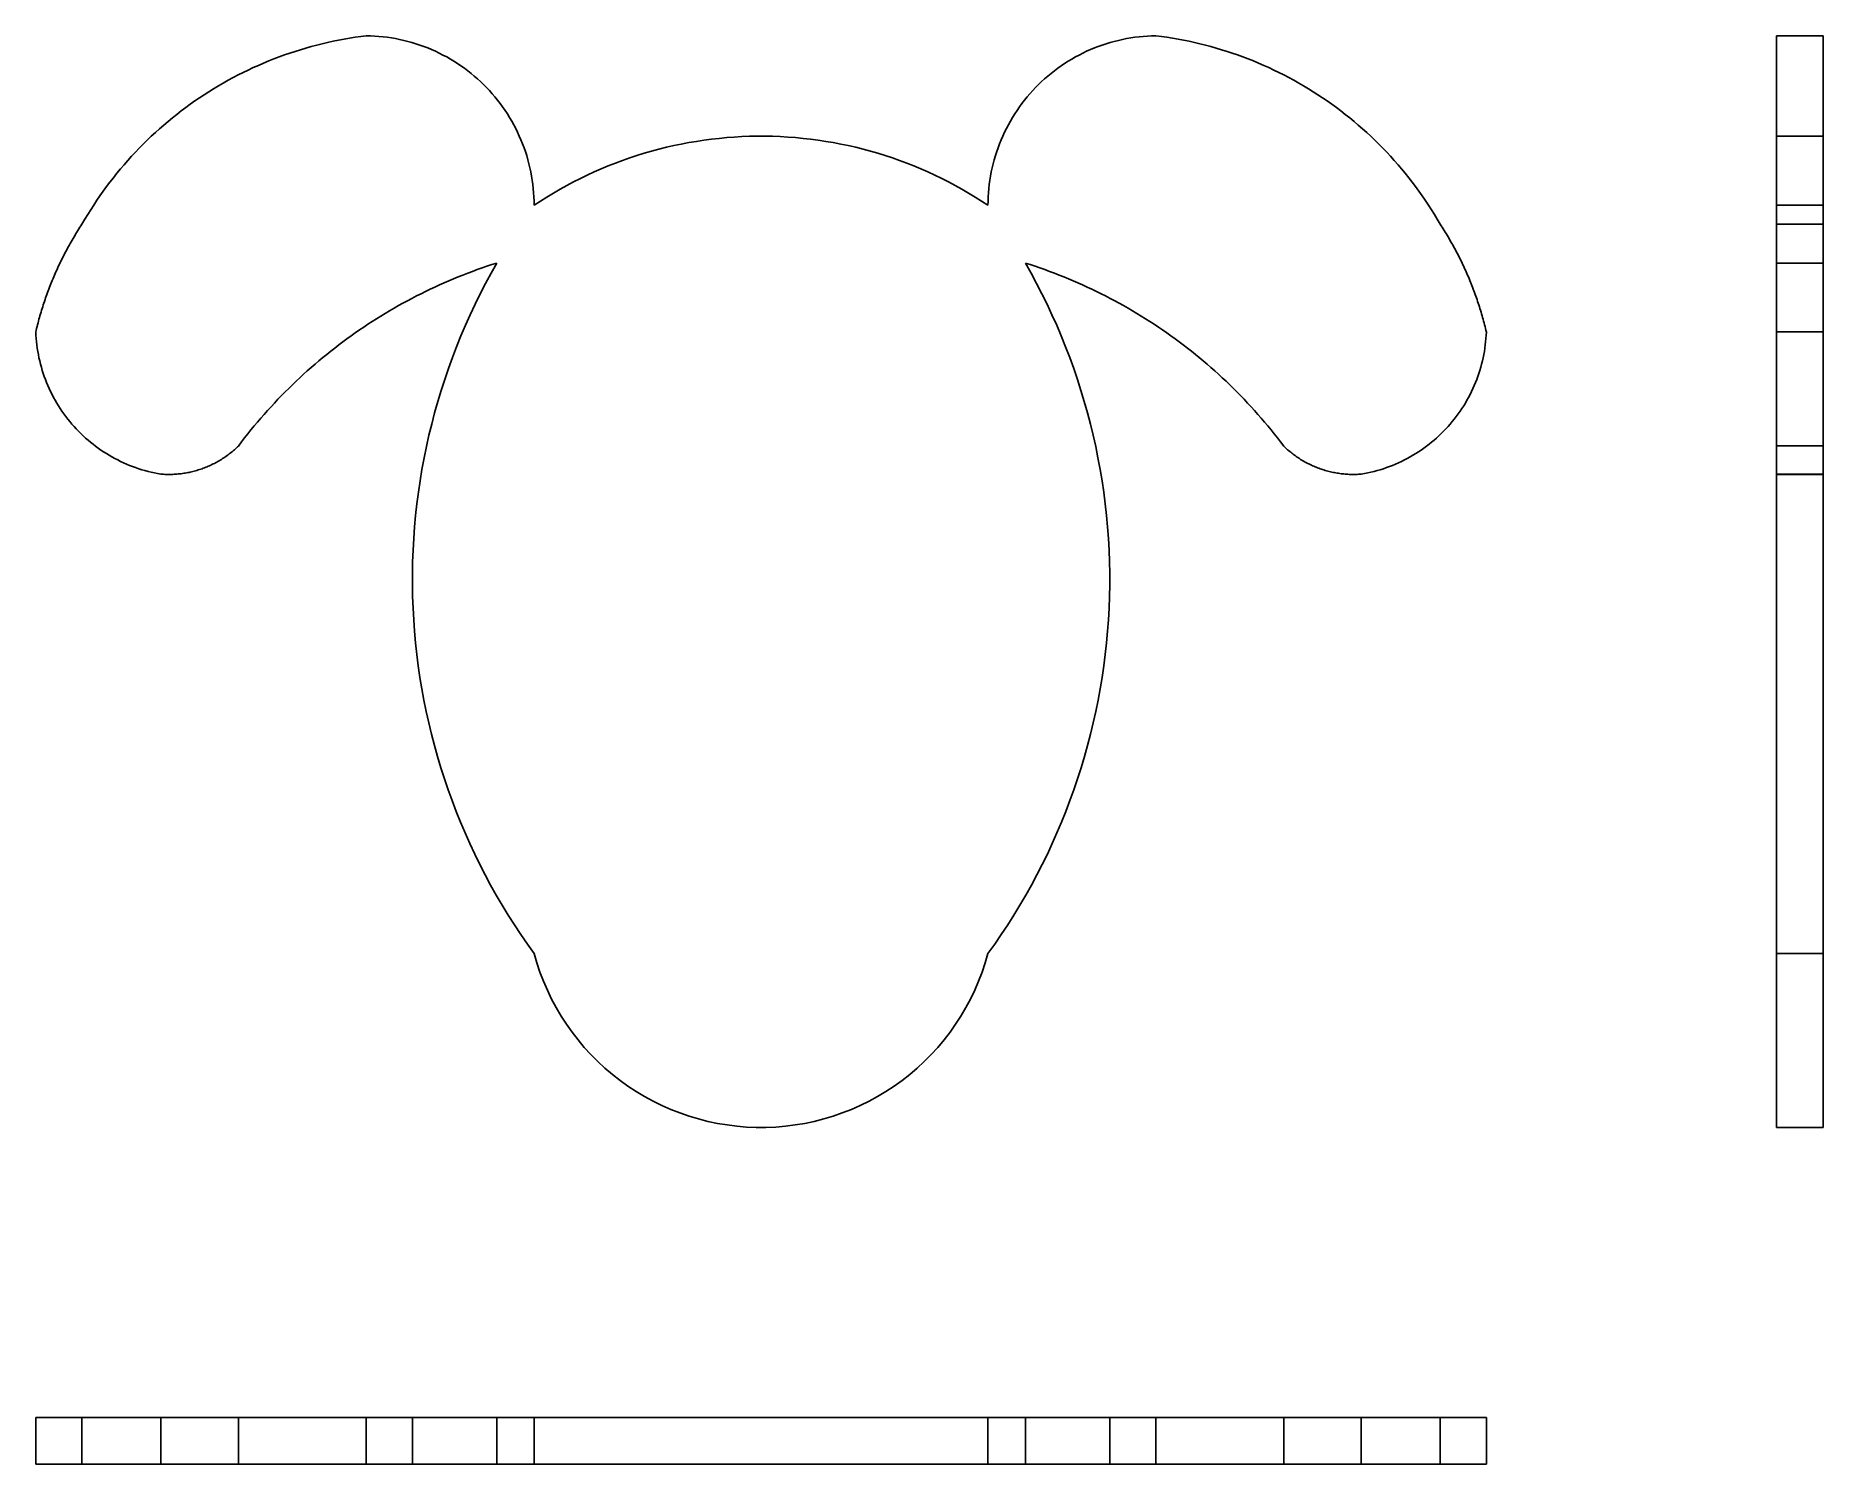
# Model space of a CAD drawing. Extents: x 0 to 1.85, y 0 to 1.48.
import ezdxf

# ---------------------------------------------------------------- set-up
doc = ezdxf.new("R2010")
doc.units = 0
doc.linetypes.add('HIDDEN', pattern=[0.075, 0.050025, -0.024975])
for name, color, linetype in [('FRONT', 7, 'CONTINUOUS'), ('LEFT', 7, 'CONTINUOUS'), ('LEFT_HID', 7, 'HIDDEN'), ('TOP', 7, 'CONTINUOUS'), ('TOP_HID', 7, 'HIDDEN')]:
    doc.layers.add(name, color=color, linetype=linetype)

msp = doc.modelspace()

# ---------------------------------------------------------------- linework, layer by layer
at = {"layer": 'FRONT'}
for p, q in [((0.268183, 1.461254), (0.262671, 1.459433)), ((0.273722, 1.462994), (0.268183, 1.461254)), ((0.279286, 1.464651), (0.273722, 1.462994)), ((0.284874, 1.466226), (0.279286, 1.464651)), ((0.290484, 1.467718), (0.284874, 1.466226)), ((0.296116, 1.469127), (0.290484, 1.467718)), ((0.301768, 1.470452), (0.296116, 1.469127)), ((0.307439, 1.471694), (0.301768, 1.470452)), ((0.313128, 1.472851), (0.307439, 1.471694)), ((0.318833, 1.473925), (0.313128, 1.472851)), ((0.324554, 1.474914), (0.318833, 1.473925)), ((0.330288, 1.475818), (0.324554, 1.474914)), ((0.336036, 1.476638), (0.330288, 1.475818)), ((0.341795, 1.477372), (0.336036, 1.476638)), ((0.346137, 1.477274), (0.341795, 1.477372)), ((0.350475, 1.477069), (0.346137, 1.477274)), ((0.354807, 1.476756), (0.350475, 1.477069)), ((0.35913, 1.476336), (0.354807, 1.476756)), ((0.363441, 1.475809), (0.35913, 1.476336)), ((0.367738, 1.475176), (0.363441, 1.475809)), ((0.372018, 1.474436), (0.367738, 1.475176)), ((0.376278, 1.47359), (0.372018, 1.474436)), ((0.380516, 1.472639), (0.376278, 1.47359)), ((0.384729, 1.471584), (0.380516, 1.472639)), ((0.388915, 1.470424), (0.384729, 1.471584)), ((0.39307, 1.469161), (0.388915, 1.470424)), ((0.397193, 1.467796), (0.39307, 1.469161)), ((0.401281, 1.466329), (0.397193, 1.467796)), ((0.405332, 1.464761), (0.401281, 1.466329)), ((0.409342, 1.463093), (0.405332, 1.464761)), ((0.41331, 1.461326), (0.409342, 1.463093)), ((0.417233, 1.459462), (0.41331, 1.461326)), ((1.08669, 1.461326), (1.082767, 1.459462)), ((1.090658, 1.463093), (1.08669, 1.461326)), ((1.094668, 1.464761), (1.090658, 1.463093)), ((1.098719, 1.466329), (1.094668, 1.464761)), ((1.102807, 1.467796), (1.098719, 1.466329)), ((1.10693, 1.469161), (1.102807, 1.467796)), ((1.111085, 1.470424), (1.10693, 1.469161)), ((1.115271, 1.471584), (1.111085, 1.470424)), ((1.119484, 1.472639), (1.115271, 1.471584)), ((1.123722, 1.47359), (1.119484, 1.472639)), ((1.127982, 1.474436), (1.123722, 1.47359)), ((1.132262, 1.475176), (1.127982, 1.474436)), ((1.136559, 1.475809), (1.132262, 1.475176)), ((1.14087, 1.476336), (1.136559, 1.475809)), ((1.145193, 1.476756), (1.14087, 1.476336)), ((1.149525, 1.477069), (1.145193, 1.476756)), ((1.153863, 1.477274), (1.149525, 1.477069)), ((1.158205, 1.477372), (1.153863, 1.477274)), ((1.163964, 1.476638), (1.158205, 1.477372)), ((1.169712, 1.475818), (1.163964, 1.476638)), ((1.175446, 1.474914), (1.169712, 1.475818)), ((1.181167, 1.473925), (1.175446, 1.474914)), ((1.186872, 1.472851), (1.181167, 1.473925)), ((1.192561, 1.471694), (1.186872, 1.472851)), ((1.198232, 1.470452), (1.192561, 1.471694)), ((1.203884, 1.469127), (1.198232, 1.470452)), ((1.209516, 1.467718), (1.203884, 1.469127)), ((1.215126, 1.466226), (1.209516, 1.467718)), ((1.220714, 1.464651), (1.215126, 1.466226)), ((1.226278, 1.462994), (1.220714, 1.464651)), ((1.231817, 1.461254), (1.226278, 1.462994)), ((1.237329, 1.459433), (1.231817, 1.461254)), ((0.219662, 1.441975), (0.21444, 1.439439)), ((0.224921, 1.444434), (0.219662, 1.441975)), ((0.230216, 1.446815), (0.224921, 1.444434)), ((0.235545, 1.449117), (0.230216, 1.446815)), ((0.240908, 1.45134), (0.235545, 1.449117)), ((0.246303, 1.453484), (0.240908, 1.45134)), ((0.25173, 1.455548), (0.246303, 1.453484)), ((0.257186, 1.457531), (0.25173, 1.455548)), ((0.262671, 1.459433), (0.257186, 1.457531)), ((0.421108, 1.457501), (0.417233, 1.459462)), ((0.424934, 1.455445), (0.421108, 1.457501)), ((0.428707, 1.453294), (0.424934, 1.455445)), ((0.432426, 1.451051), (0.428707, 1.453294)), ((0.436089, 1.448716), (0.432426, 1.451051)), ((0.439692, 1.446291), (0.436089, 1.448716)), ((0.443234, 1.443778), (0.439692, 1.446291)), ((0.446713, 1.441178), (0.443234, 1.443778)), ((1.056766, 1.443778), (1.053287, 1.441178)), ((1.060308, 1.446291), (1.056766, 1.443778)), ((1.063911, 1.448716), (1.060308, 1.446291)), ((1.067574, 1.451051), (1.063911, 1.448716)), ((1.071293, 1.453294), (1.067574, 1.451051)), ((1.075066, 1.455445), (1.071293, 1.453294)), ((1.078892, 1.457501), (1.075066, 1.455445)), ((1.082767, 1.459462), (1.078892, 1.457501)), ((1.242814, 1.457531), (1.237329, 1.459433)), ((1.24827, 1.455548), (1.242814, 1.457531)), ((1.253697, 1.453484), (1.24827, 1.455548)), ((1.259092, 1.45134), (1.253697, 1.453484)), ((1.264455, 1.449117), (1.259092, 1.45134)), ((1.269784, 1.446815), (1.264455, 1.449117)), ((1.275079, 1.444434), (1.269784, 1.446815)), ((1.280338, 1.441975), (1.275079, 1.444434)), ((1.28556, 1.439439), (1.280338, 1.441975)), ((0.188923, 1.425614), (0.183946, 1.422625)), ((0.193944, 1.42853), (0.188923, 1.425614)), ((0.199007, 1.43137), (0.193944, 1.42853)), ((0.204111, 1.434136), (0.199007, 1.43137)), ((0.209256, 1.436825), (0.204111, 1.434136)), ((0.21444, 1.439439), (0.209256, 1.436825)), ((0.450127, 1.438492), (0.446713, 1.441178)), ((0.453473, 1.435723), (0.450127, 1.438492)), ((0.456749, 1.432872), (0.453473, 1.435723)), ((0.459954, 1.42994), (0.456749, 1.432872)), ((0.463085, 1.42693), (0.459954, 1.42994)), ((0.46614, 1.423843), (0.463085, 1.42693)), ((0.469118, 1.420682), (0.46614, 1.423843)), ((1.03386, 1.423843), (1.030882, 1.420682)), ((1.036915, 1.42693), (1.03386, 1.423843)), ((1.040046, 1.42994), (1.036915, 1.42693)), ((1.043251, 1.432872), (1.040046, 1.42994)), ((1.046527, 1.435723), (1.043251, 1.432872)), ((1.049873, 1.438492), (1.046527, 1.435723)), ((1.053287, 1.441178), (1.049873, 1.438492)), ((1.290744, 1.436825), (1.28556, 1.439439)), ((1.295889, 1.434136), (1.290744, 1.436825)), ((1.300993, 1.43137), (1.295889, 1.434136)), ((1.306056, 1.42853), (1.300993, 1.43137)), ((1.311077, 1.425614), (1.306056, 1.42853)), ((1.316054, 1.422625), (1.311077, 1.425614)), ((0.159755, 1.406595), (0.155062, 1.403177)), ((0.164497, 1.409943), (0.159755, 1.406595)), ((0.169289, 1.413221), (0.164497, 1.409943)), ((0.174128, 1.416428), (0.169289, 1.413221)), ((0.179014, 1.419563), (0.174128, 1.416428)), ((0.183946, 1.422625), (0.179014, 1.419563)), ((0.472017, 1.417448), (0.469118, 1.420682)), ((0.474835, 1.414143), (0.472017, 1.417448)), ((0.47757, 1.410769), (0.474835, 1.414143)), ((0.480221, 1.407328), (0.47757, 1.410769)), ((0.482786, 1.403823), (0.480221, 1.407328)), ((1.019779, 1.407328), (1.017214, 1.403823)), ((1.02243, 1.410769), (1.019779, 1.407328)), ((1.025165, 1.414143), (1.02243, 1.410769)), ((1.027983, 1.417448), (1.025165, 1.414143)), ((1.030882, 1.420682), (1.027983, 1.417448)), ((1.320986, 1.419563), (1.316054, 1.422625)), ((1.325872, 1.416428), (1.320986, 1.419563)), ((1.330711, 1.413221), (1.325872, 1.416428)), ((1.335503, 1.409943), (1.330711, 1.413221)), ((1.340245, 1.406595), (1.335503, 1.409943)), ((1.344938, 1.403177), (1.340245, 1.406595)), ((0.136813, 1.388821), (0.132386, 1.385066)), ((0.141296, 1.392511), (0.136813, 1.388821)), ((0.145832, 1.396134), (0.141296, 1.392511)), ((0.150421, 1.399689), (0.145832, 1.396134)), ((0.155062, 1.403177), (0.150421, 1.399689)), ((0.485263, 1.400256), (0.482786, 1.403823)), ((0.487651, 1.396628), (0.485263, 1.400256)), ((0.489948, 1.392942), (0.487651, 1.396628)), ((0.492154, 1.3892), (0.489948, 1.392942)), ((0.494266, 1.385405), (0.492154, 1.3892)), ((1.007846, 1.3892), (1.005734, 1.385405)), ((1.010052, 1.392942), (1.007846, 1.3892)), ((1.012349, 1.396628), (1.010052, 1.392942)), ((1.014737, 1.400256), (1.012349, 1.396628)), ((1.017214, 1.403823), (1.014737, 1.400256)), ((1.349579, 1.399689), (1.344938, 1.403177)), ((1.354168, 1.396134), (1.349579, 1.399689)), ((1.358704, 1.392511), (1.354168, 1.396134)), ((1.363187, 1.388821), (1.358704, 1.392511)), ((1.367614, 1.385066), (1.363187, 1.388821)), ((0.115248, 1.369402), (0.11111, 1.365329)), ((0.119445, 1.373412), (0.115248, 1.369402)), ((0.123701, 1.37736), (0.119445, 1.373412)), ((0.128015, 1.381245), (0.123701, 1.37736)), ((0.132386, 1.385066), (0.128015, 1.381245)), ((0.496283, 1.381559), (0.494266, 1.385405)), ((0.498205, 1.377663), (0.496283, 1.381559)), ((0.500029, 1.373722), (0.498205, 1.377663)), ((0.501755, 1.369736), (0.500029, 1.373722)), ((0.503382, 1.365709), (0.501755, 1.369736)), ((0.683115, 1.368212), (0.675326, 1.366883)), ((0.690929, 1.369395), (0.683115, 1.368212)), ((0.698763, 1.370431), (0.690929, 1.369395)), ((0.706615, 1.37132), (0.698763, 1.370431)), ((0.714482, 1.372061), (0.706615, 1.37132)), ((0.722362, 1.372654), (0.714482, 1.372061)), ((0.730252, 1.373099), (0.722362, 1.372654)), ((0.738148, 1.373396), (0.730252, 1.373099)), ((0.746049, 1.373544), (0.738148, 1.373396)), ((0.753951, 1.373544), (0.746049, 1.373544)), ((0.761852, 1.373396), (0.753951, 1.373544)), ((0.769748, 1.373099), (0.761852, 1.373396)), ((0.777638, 1.372654), (0.769748, 1.373099)), ((0.785518, 1.372061), (0.777638, 1.372654)), ((0.793385, 1.37132), (0.785518, 1.372061)), ((0.801237, 1.370431), (0.793385, 1.37132)), ((0.809071, 1.369395), (0.801237, 1.370431)), ((0.816885, 1.368212), (0.809071, 1.369395)), ((0.824674, 1.366883), (0.816885, 1.368212)), ((0.998245, 1.369736), (0.996618, 1.365709)), ((0.999971, 1.373722), (0.998245, 1.369736)), ((1.001795, 1.377663), (0.999971, 1.373722)), ((1.003717, 1.381559), (1.001795, 1.377663)), ((1.005734, 1.385405), (1.003717, 1.381559)), ((1.371985, 1.381245), (1.367614, 1.385066)), ((1.376299, 1.37736), (1.371985, 1.381245)), ((1.380555, 1.373412), (1.376299, 1.37736)), ((1.384752, 1.369402), (1.380555, 1.373412)), ((1.38889, 1.365329), (1.384752, 1.369402)), ((0.099065, 1.352752), (0.095175, 1.348442)), ((0.103018, 1.357003), (0.099065, 1.352752)), ((0.107033, 1.361196), (0.103018, 1.357003)), ((0.11111, 1.365329), (0.107033, 1.361196)), ((0.504909, 1.361643), (0.503382, 1.365709)), ((0.506335, 1.357541), (0.504909, 1.361643)), ((0.507658, 1.353404), (0.506335, 1.357541)), ((0.508879, 1.349236), (0.507658, 1.353404)), ((0.614187, 1.351039), (0.606732, 1.348418)), ((0.621689, 1.353519), (0.614187, 1.351039)), ((0.629237, 1.355859), (0.621689, 1.353519)), ((0.636828, 1.358056), (0.629237, 1.355859)), ((0.644458, 1.36011), (0.636828, 1.358056)), ((0.652126, 1.36202), (0.644458, 1.36011)), ((0.659829, 1.363786), (0.652126, 1.36202)), ((0.667563, 1.365407), (0.659829, 1.363786)), ((0.675326, 1.366883), (0.667563, 1.365407)), ((0.832437, 1.365407), (0.824674, 1.366883)), ((0.840171, 1.363786), (0.832437, 1.365407)), ((0.847874, 1.36202), (0.840171, 1.363786)), ((0.855542, 1.36011), (0.847874, 1.36202)), ((0.863172, 1.358056), (0.855542, 1.36011)), ((0.870763, 1.355859), (0.863172, 1.358056)), ((0.878311, 1.353519), (0.870763, 1.355859)), ((0.885813, 1.351039), (0.878311, 1.353519)), ((0.893268, 1.348418), (0.885813, 1.351039)), ((0.992342, 1.353404), (0.991121, 1.349236)), ((0.993665, 1.357541), (0.992342, 1.353404)), ((0.995091, 1.361643), (0.993665, 1.357541)), ((0.996618, 1.365709), (0.995091, 1.361643)), ((1.392967, 1.361196), (1.38889, 1.365329)), ((1.396982, 1.357003), (1.392967, 1.361196)), ((1.400935, 1.352752), (1.396982, 1.357003)), ((1.404825, 1.348442), (1.400935, 1.352752)), ((0.083894, 1.335174), (0.080266, 1.330642)), ((0.087589, 1.339652), (0.083894, 1.335174)), ((0.091349, 1.344075), (0.087589, 1.339652)), ((0.095175, 1.348442), (0.091349, 1.344075)), ((0.509996, 1.345039), (0.508879, 1.349236)), ((0.511009, 1.340815), (0.509996, 1.345039)), ((0.511917, 1.336568), (0.511009, 1.340815)), ((0.512719, 1.332299), (0.511917, 1.336568)), ((0.513415, 1.328012), (0.512719, 1.332299)), ((0.570268, 1.333239), (0.563155, 1.329797)), ((0.577444, 1.336548), (0.570268, 1.333239)), ((0.584681, 1.339721), (0.577444, 1.336548)), ((0.591976, 1.342758), (0.584681, 1.339721)), ((0.599327, 1.345657), (0.591976, 1.342758)), ((0.606732, 1.348418), (0.599327, 1.345657)), ((0.900673, 1.345657), (0.893268, 1.348418)), ((0.908024, 1.342758), (0.900673, 1.345657)), ((0.915319, 1.339721), (0.908024, 1.342758)), ((0.922556, 1.336548), (0.915319, 1.339721)), ((0.929732, 1.333239), (0.922556, 1.336548)), ((0.936845, 1.329797), (0.929732, 1.333239)), ((0.987281, 1.332299), (0.986585, 1.328012)), ((0.988083, 1.336568), (0.987281, 1.332299)), ((0.988991, 1.340815), (0.988083, 1.336568)), ((0.990004, 1.345039), (0.988991, 1.340815)), ((0.991121, 1.349236), (0.990004, 1.345039)), ((1.408651, 1.344075), (1.404825, 1.348442)), ((1.412411, 1.339652), (1.408651, 1.344075)), ((1.416106, 1.335174), (1.412411, 1.339652)), ((1.419734, 1.330642), (1.416106, 1.335174)), ((0.069789, 1.316731), (0.066435, 1.311992)), ((0.073213, 1.32142), (0.069789, 1.316731)), ((0.076705, 1.326057), (0.073213, 1.32142)), ((0.080266, 1.330642), (0.076705, 1.326057)), ((0.514005, 1.323709), (0.513415, 1.328012)), ((0.514488, 1.319393), (0.514005, 1.323709)), ((0.514864, 1.315066), (0.514488, 1.319393)), ((0.515133, 1.310731), (0.514864, 1.315066)), ((0.535388, 1.314709), (0.528629, 1.310614)), ((0.542222, 1.318676), (0.535388, 1.314709)), ((0.549129, 1.322513), (0.542222, 1.318676)), ((0.556108, 1.326221), (0.549129, 1.322513)), ((0.563155, 1.329797), (0.556108, 1.326221)), ((0.943892, 1.326221), (0.936845, 1.329797)), ((0.950871, 1.322513), (0.943892, 1.326221)), ((0.957778, 1.318676), (0.950871, 1.322513)), ((0.964612, 1.314709), (0.957778, 1.318676)), ((0.971371, 1.310614), (0.964612, 1.314709)), ((0.985136, 1.315066), (0.984867, 1.310731)), ((0.985512, 1.319393), (0.985136, 1.315066)), ((0.985995, 1.323709), (0.985512, 1.319393)), ((0.986585, 1.328012), (0.985995, 1.323709)), ((1.423295, 1.326057), (1.419734, 1.330642)), ((1.426787, 1.32142), (1.423295, 1.326057)), ((1.430211, 1.316731), (1.426787, 1.32142)), ((1.433565, 1.311992), (1.430211, 1.316731)), ((0.056799, 1.297486), (0.053731, 1.292558)), ((0.05994, 1.302369), (0.056799, 1.297486)), ((0.063152, 1.307205), (0.05994, 1.302369)), ((0.066435, 1.311992), (0.063152, 1.307205)), ((0.515295, 1.306391), (0.515133, 1.310731)), ((0.515348, 1.302048), (0.515295, 1.306391)), ((0.521948, 1.306393), (0.515348, 1.302048)), ((0.528629, 1.310614), (0.521948, 1.306393)), ((0.978052, 1.306393), (0.971371, 1.310614)), ((0.984652, 1.302048), (0.978052, 1.306393)), ((0.984705, 1.306391), (0.984652, 1.302048)), ((0.984867, 1.310731), (0.984705, 1.306391)), ((1.436848, 1.307205), (1.433565, 1.311992)), ((1.44006, 1.302369), (1.436848, 1.307205)), ((1.443201, 1.297486), (1.44006, 1.302369)), ((1.446269, 1.292558), (1.443201, 1.297486)), ((0.043638, 1.276043), (0.042616, 1.274398)), ((0.044669, 1.277683), (0.043638, 1.276043)), ((0.045709, 1.279317), (0.044669, 1.277683)), ((0.046758, 1.280945), (0.045709, 1.279317)), ((0.047816, 1.282567), (0.046758, 1.280945)), ((0.050737, 1.287584), (0.047816, 1.282567)), ((0.053731, 1.292558), (0.050737, 1.287584)), ((1.449263, 1.287584), (1.446269, 1.292558)), ((1.452184, 1.282567), (1.449263, 1.287584)), ((1.453242, 1.280945), (1.452184, 1.282567)), ((1.454291, 1.279317), (1.453242, 1.280945)), ((1.455331, 1.277683), (1.454291, 1.279317)), ((1.456362, 1.276043), (1.455331, 1.277683)), ((1.457384, 1.274398), (1.456362, 1.276043)), ((0.032911, 1.257641), (0.031993, 1.255936)), ((0.03384, 1.259341), (0.032911, 1.257641)), ((0.034777, 1.261035), (0.03384, 1.259341)), ((0.035724, 1.262725), (0.034777, 1.261035)), ((0.036681, 1.264409), (0.035724, 1.262725)), ((0.037647, 1.266087), (0.036681, 1.264409)), ((0.038622, 1.267761), (0.037647, 1.266087)), ((0.039607, 1.269428), (0.038622, 1.267761)), ((0.040601, 1.27109), (0.039607, 1.269428)), ((0.041604, 1.272747), (0.040601, 1.27109)), ((0.042616, 1.274398), (0.041604, 1.272747)), ((1.458396, 1.272747), (1.457384, 1.274398)), ((1.459399, 1.27109), (1.458396, 1.272747)), ((1.460393, 1.269428), (1.459399, 1.27109)), ((1.461378, 1.267761), (1.460393, 1.269428)), ((1.462353, 1.266087), (1.461378, 1.267761)), ((1.463319, 1.264409), (1.462353, 1.266087)), ((1.464276, 1.262725), (1.463319, 1.264409)), ((1.465223, 1.261035), (1.464276, 1.262725)), ((1.46616, 1.259341), (1.465223, 1.261035)), ((1.467089, 1.257641), (1.46616, 1.259341)), ((1.468007, 1.255936), (1.467089, 1.257641)), ((0.023335, 1.238615), (0.022522, 1.236857)), ((0.024157, 1.240368), (0.023335, 1.238615)), ((0.024989, 1.242117), (0.024157, 1.240368)), ((0.02583, 1.243861), (0.024989, 1.242117)), ((0.026682, 1.245601), (0.02583, 1.243861)), ((0.027543, 1.247336), (0.026682, 1.245601)), ((0.028413, 1.249066), (0.027543, 1.247336)), ((0.029294, 1.250791), (0.028413, 1.249066)), ((0.030184, 1.252511), (0.029294, 1.250791)), ((0.031083, 1.254226), (0.030184, 1.252511)), ((0.031993, 1.255936), (0.031083, 1.254226)), ((0.461594, 1.237294), (0.466589, 1.239004)), ((0.466589, 1.239004), (0.471601, 1.240665)), ((0.476629, 1.242275), (0.470753, 1.23181)), ((0.471601, 1.240665), (0.476628, 1.242276)), ((1.029247, 1.23181), (1.023371, 1.242275)), ((1.023372, 1.242276), (1.028399, 1.240665)), ((1.028399, 1.240665), (1.033411, 1.239004)), ((1.033411, 1.239004), (1.038406, 1.237294)), ((1.468917, 1.254226), (1.468007, 1.255936)), ((1.469816, 1.252511), (1.468917, 1.254226)), ((1.470706, 1.250791), (1.469816, 1.252511)), ((1.471587, 1.249066), (1.470706, 1.250791)), ((1.472457, 1.247336), (1.471587, 1.249066)), ((1.473318, 1.245601), (1.472457, 1.247336)), ((1.47417, 1.243861), (1.473318, 1.245601)), ((1.475011, 1.242117), (1.47417, 1.243861)), ((1.475843, 1.240368), (1.475011, 1.242117)), ((1.476665, 1.238615), (1.475843, 1.240368)), ((1.477478, 1.236857), (1.476665, 1.238615)), ((0.015657, 1.220837), (0.014944, 1.219036)), ((0.01638, 1.222634), (0.015657, 1.220837)), ((0.017113, 1.224427), (0.01638, 1.222634)), ((0.017856, 1.226215), (0.017113, 1.224427)), ((0.018609, 1.227999), (0.017856, 1.226215)), ((0.019372, 1.22978), (0.018609, 1.227999)), ((0.020144, 1.231555), (0.019372, 1.22978)), ((0.020927, 1.233327), (0.020144, 1.231555)), ((0.02172, 1.235094), (0.020927, 1.233327)), ((0.022522, 1.236857), (0.02172, 1.235094)), ((0.41747, 1.219709), (0.422293, 1.221856)), ((0.422293, 1.221856), (0.427137, 1.223955)), ((0.427137, 1.223955), (0.432002, 1.226006)), ((0.432002, 1.226006), (0.436887, 1.228009)), ((0.436887, 1.228009), (0.441791, 1.229963)), ((0.441791, 1.229963), (0.446715, 1.231869)), ((0.446715, 1.231869), (0.451657, 1.233726)), ((0.451657, 1.233726), (0.456617, 1.235535)), ((0.456617, 1.235535), (0.461594, 1.237294)), ((0.46507, 1.221238), (0.459581, 1.210565)), ((0.470753, 1.23181), (0.46507, 1.221238)), ((1.03493, 1.221238), (1.029247, 1.23181)), ((1.040419, 1.210565), (1.03493, 1.221238)), ((1.038406, 1.237294), (1.043383, 1.235535)), ((1.043383, 1.235535), (1.048343, 1.233726)), ((1.048343, 1.233726), (1.053285, 1.231869)), ((1.053285, 1.231869), (1.058209, 1.229963)), ((1.058209, 1.229963), (1.063113, 1.228009)), ((1.063113, 1.228009), (1.067998, 1.226006)), ((1.067998, 1.226006), (1.072863, 1.223955)), ((1.072863, 1.223955), (1.077707, 1.221856)), ((1.077707, 1.221856), (1.08253, 1.219709)), ((1.47828, 1.235094), (1.477478, 1.236857)), ((1.479073, 1.233327), (1.47828, 1.235094)), ((1.479856, 1.231555), (1.479073, 1.233327)), ((1.480628, 1.22978), (1.479856, 1.231555)), ((1.481391, 1.227999), (1.480628, 1.22978)), ((1.482144, 1.226215), (1.481391, 1.227999)), ((1.482887, 1.224427), (1.482144, 1.226215)), ((1.48362, 1.222634), (1.482887, 1.224427)), ((1.484343, 1.220837), (1.48362, 1.222634)), ((1.485056, 1.219036), (1.484343, 1.220837)), ((0.008983, 1.202659), (0.008372, 1.200821)), ((0.009605, 1.204493), (0.008983, 1.202659)), ((0.010237, 1.206324), (0.009605, 1.204493)), ((0.010879, 1.208151), (0.010237, 1.206324)), ((0.011531, 1.209975), (0.010879, 1.208151)), ((0.012193, 1.211795), (0.011531, 1.209975)), ((0.012866, 1.213611), (0.012193, 1.211795)), ((0.013548, 1.215423), (0.012866, 1.213611)), ((0.014241, 1.217232), (0.013548, 1.215423)), ((0.014944, 1.219036), (0.014241, 1.217232)), ((0.379694, 1.200842), (0.384333, 1.203363)), ((0.384333, 1.203363), (0.388997, 1.205838)), ((0.388997, 1.205838), (0.393684, 1.208266)), ((0.393684, 1.208266), (0.398396, 1.210649)), ((0.398396, 1.210649), (0.40313, 1.212984)), ((0.40313, 1.212984), (0.407888, 1.215273)), ((0.407888, 1.215273), (0.412668, 1.217515)), ((0.412668, 1.217515), (0.41747, 1.219709)), ((0.459581, 1.210565), (0.454287, 1.199794)), ((1.045713, 1.199794), (1.040419, 1.210565)), ((1.08253, 1.219709), (1.087332, 1.217515)), ((1.087332, 1.217515), (1.092112, 1.215273)), ((1.092112, 1.215273), (1.09687, 1.212984)), ((1.09687, 1.212984), (1.101604, 1.210649)), ((1.101604, 1.210649), (1.106316, 1.208266)), ((1.106316, 1.208266), (1.111003, 1.205838)), ((1.111003, 1.205838), (1.115667, 1.203363)), ((1.115667, 1.203363), (1.120306, 1.200842)), ((1.485759, 1.217232), (1.485056, 1.219036)), ((1.486452, 1.215423), (1.485759, 1.217232)), ((1.487134, 1.213611), (1.486452, 1.215423)), ((1.487807, 1.211795), (1.487134, 1.213611)), ((1.488469, 1.209975), (1.487807, 1.211795)), ((1.489121, 1.208151), (1.488469, 1.209975)), ((1.489763, 1.206324), (1.489121, 1.208151)), ((1.490395, 1.204493), (1.489763, 1.206324)), ((1.491017, 1.202659), (1.490395, 1.204493)), ((1.491628, 1.200821), (1.491017, 1.202659)), ((0.003335, 1.184136), (0.002827, 1.182267)), ((0.003853, 1.186002), (0.003335, 1.184136)), ((0.004381, 1.187866), (0.003853, 1.186002)), ((0.00492, 1.189726), (0.004381, 1.187866)), ((0.00547, 1.191583), (0.00492, 1.189726)), ((0.00603, 1.193437), (0.00547, 1.191583)), ((0.0066, 1.195288), (0.00603, 1.193437)), ((0.00718, 1.197136), (0.0066, 1.195288)), ((0.007771, 1.19898), (0.00718, 1.197136)), ((0.008372, 1.200821), (0.007771, 1.19898)), ((0.347952, 1.18193), (0.352405, 1.184766)), ((0.352405, 1.184766), (0.356887, 1.187557)), ((0.356887, 1.187557), (0.361395, 1.190304)), ((0.361395, 1.190304), (0.365931, 1.193006)), ((0.365931, 1.193006), (0.370493, 1.195663)), ((0.370493, 1.195663), (0.375081, 1.198275)), ((0.375081, 1.198275), (0.379694, 1.200842)), ((0.449191, 1.188927), (0.444294, 1.17797)), ((0.454287, 1.199794), (0.449191, 1.188927)), ((1.050809, 1.188927), (1.045713, 1.199794)), ((1.055706, 1.17797), (1.050809, 1.188927)), ((1.120306, 1.200842), (1.124919, 1.198275)), ((1.124919, 1.198275), (1.129507, 1.195663)), ((1.129507, 1.195663), (1.134069, 1.193006)), ((1.134069, 1.193006), (1.138605, 1.190304)), ((1.138605, 1.190304), (1.143113, 1.187557)), ((1.143113, 1.187557), (1.147595, 1.184766)), ((1.147595, 1.184766), (1.152048, 1.18193)), ((1.492229, 1.19898), (1.491628, 1.200821)), ((1.49282, 1.197136), (1.492229, 1.19898)), ((1.4934, 1.195288), (1.49282, 1.197136)), ((1.49397, 1.193437), (1.4934, 1.195288)), ((1.49453, 1.191583), (1.49397, 1.193437)), ((1.49508, 1.189726), (1.49453, 1.191583)), ((1.495619, 1.187866), (1.49508, 1.189726)), ((1.496147, 1.186002), (1.495619, 1.187866)), ((1.496665, 1.184136), (1.496147, 1.186002)), ((1.497173, 1.182267), (1.496665, 1.184136)), ((0.000445, 1.172882), (0, 1.170997)), ((0, 1.170997), (0.000164, 1.167638)), ((0.000164, 1.167638), (0.000401, 1.164283)), ((0.0009, 1.174764), (0.000445, 1.172882)), ((0.001366, 1.176644), (0.0009, 1.174764)), ((0.001843, 1.178521), (0.001366, 1.176644)), ((0.00233, 1.180396), (0.001843, 1.178521)), ((0.002827, 1.182267), (0.00233, 1.180396)), ((0.321839, 1.164007), (0.326117, 1.167101)), ((0.326117, 1.167101), (0.330425, 1.170153)), ((0.330425, 1.170153), (0.334763, 1.173162)), ((0.334763, 1.173162), (0.33913, 1.176128)), ((0.33913, 1.176128), (0.343527, 1.179051)), ((0.343527, 1.179051), (0.347952, 1.18193)), ((0.439597, 1.166925), (0.435103, 1.155796)), ((0.444294, 1.17797), (0.439597, 1.166925)), ((1.060403, 1.166925), (1.055706, 1.17797)), ((1.064897, 1.155796), (1.060403, 1.166925)), ((1.152048, 1.18193), (1.156473, 1.179051)), ((1.156473, 1.179051), (1.16087, 1.176128)), ((1.16087, 1.176128), (1.165237, 1.173162)), ((1.165237, 1.173162), (1.169575, 1.170153)), ((1.169575, 1.170153), (1.173883, 1.167101)), ((1.173883, 1.167101), (1.178161, 1.164007)), ((1.497671, 1.180396), (1.497173, 1.182267)), ((1.498157, 1.178521), (1.497671, 1.180396)), ((1.498634, 1.176644), (1.498157, 1.178521)), ((1.4991, 1.174764), (1.498634, 1.176644)), ((1.499555, 1.172882), (1.4991, 1.174764)), ((1.5, 1.170997), (1.499555, 1.172882)), ((1.499599, 1.164283), (1.499836, 1.167638)), ((1.499836, 1.167638), (1.5, 1.170997)), ((0.000401, 1.164283), (0.00071, 1.160935)), ((0.00071, 1.160935), (0.001093, 1.157594)), ((0.001093, 1.157594), (0.001547, 1.154262)), ((0.001547, 1.154262), (0.002074, 1.15094)), ((0.002074, 1.15094), (0.002672, 1.147631)), ((0.002672, 1.147631), (0.003343, 1.144336)), ((0.296834, 1.144568), (0.300921, 1.14791)), ((0.300921, 1.14791), (0.30504, 1.151212)), ((0.30504, 1.151212), (0.309192, 1.154473)), ((0.309192, 1.154473), (0.313377, 1.157692)), ((0.313377, 1.157692), (0.317592, 1.16087)), ((0.317592, 1.16087), (0.321839, 1.164007)), ((0.435103, 1.155796), (0.430813, 1.144587)), ((1.069187, 1.144587), (1.064897, 1.155796)), ((1.178161, 1.164007), (1.182408, 1.16087)), ((1.182408, 1.16087), (1.186624, 1.157692)), ((1.186624, 1.157692), (1.190808, 1.154473)), ((1.190808, 1.154473), (1.19496, 1.151212)), ((1.19496, 1.151212), (1.199079, 1.14791)), ((1.199079, 1.14791), (1.203166, 1.144568)), ((1.496657, 1.144336), (1.497328, 1.147631)), ((1.497328, 1.147631), (1.497926, 1.15094)), ((1.497926, 1.15094), (1.498453, 1.154262)), ((1.498453, 1.154262), (1.498907, 1.157594)), ((1.498907, 1.157594), (1.49929, 1.160935)), ((1.49929, 1.160935), (1.499599, 1.164283)), ((0.003343, 1.144336), (0.004084, 1.141056)), ((0.004084, 1.141056), (0.004897, 1.137792)), ((0.004897, 1.137792), (0.00578, 1.134548)), ((0.00578, 1.134548), (0.006734, 1.131323)), ((0.006734, 1.131323), (0.007757, 1.128119)), ((0.007757, 1.128119), (0.008849, 1.124939)), ((0.276906, 1.12726), (0.280823, 1.1308)), ((0.280823, 1.1308), (0.284774, 1.134301)), ((0.284774, 1.134301), (0.28876, 1.137763)), ((0.28876, 1.137763), (0.29278, 1.141185)), ((0.29278, 1.141185), (0.296834, 1.144568)), ((0.426728, 1.133301), (0.422849, 1.121943)), ((0.430813, 1.144587), (0.426728, 1.133301)), ((1.073272, 1.133301), (1.069187, 1.144587)), ((1.077151, 1.121943), (1.073272, 1.133301)), ((1.203166, 1.144568), (1.20722, 1.141185)), ((1.20722, 1.141185), (1.21124, 1.137763)), ((1.21124, 1.137763), (1.215226, 1.134301)), ((1.215226, 1.134301), (1.219177, 1.1308)), ((1.219177, 1.1308), (1.223094, 1.12726)), ((1.491151, 1.124939), (1.492243, 1.128119)), ((1.492243, 1.128119), (1.493266, 1.131323)), ((1.493266, 1.131323), (1.49422, 1.134548)), ((1.49422, 1.134548), (1.495103, 1.137792)), ((1.495103, 1.137792), (1.495916, 1.141056)), ((1.495916, 1.141056), (1.496657, 1.144336)), ((0.008849, 1.124939), (0.01001, 1.121783)), ((0.01001, 1.121783), (0.01124, 1.118653)), ((0.01124, 1.118653), (0.012537, 1.11555)), ((0.012537, 1.11555), (0.013901, 1.112476)), ((0.013901, 1.112476), (0.015331, 1.109433)), ((0.015331, 1.109433), (0.016827, 1.106421)), ((0.257857, 1.10899), (0.261594, 1.112719)), ((0.261594, 1.112719), (0.265368, 1.116411)), ((0.265368, 1.116411), (0.269178, 1.120065)), ((0.269178, 1.120065), (0.273024, 1.123682)), ((0.273024, 1.123682), (0.276906, 1.12726)), ((0.419179, 1.110516), (0.415718, 1.099024)), ((0.422849, 1.121943), (0.419179, 1.110516)), ((1.080821, 1.110516), (1.077151, 1.121943)), ((1.084282, 1.099024), (1.080821, 1.110516)), ((1.223094, 1.12726), (1.226976, 1.123682)), ((1.226976, 1.123682), (1.230822, 1.120065)), ((1.230822, 1.120065), (1.234632, 1.116411)), ((1.234632, 1.116411), (1.238406, 1.112719)), ((1.238406, 1.112719), (1.242143, 1.10899)), ((1.483173, 1.106421), (1.484669, 1.109433)), ((1.484669, 1.109433), (1.486099, 1.112476)), ((1.486099, 1.112476), (1.487463, 1.11555)), ((1.487463, 1.11555), (1.48876, 1.118653)), ((1.48876, 1.118653), (1.48999, 1.121783)), ((1.48999, 1.121783), (1.491151, 1.124939)), ((0.016827, 1.106421), (0.018388, 1.103442)), ((0.018388, 1.103442), (0.020013, 1.100498)), ((0.020013, 1.100498), (0.021702, 1.09759)), ((0.021702, 1.09759), (0.023454, 1.094719)), ((0.023454, 1.094719), (0.025267, 1.091887)), ((0.025267, 1.091887), (0.027141, 1.089095)), ((0.239733, 1.089801), (0.243282, 1.09371)), ((0.243282, 1.09371), (0.246869, 1.097583)), ((0.246869, 1.097583), (0.250494, 1.101422)), ((0.250494, 1.101422), (0.254157, 1.105224)), ((0.254157, 1.105224), (0.257857, 1.10899)), ((0.415718, 1.099024), (0.412467, 1.08747)), ((1.087533, 1.08747), (1.084282, 1.099024)), ((1.242143, 1.10899), (1.245844, 1.105224)), ((1.245844, 1.105224), (1.249506, 1.101422)), ((1.249506, 1.101422), (1.253131, 1.097583)), ((1.253131, 1.097583), (1.256718, 1.09371)), ((1.256718, 1.09371), (1.260267, 1.089801)), ((1.472859, 1.089095), (1.474733, 1.091887)), ((1.474733, 1.091887), (1.476546, 1.094719)), ((1.476546, 1.094719), (1.478298, 1.09759)), ((1.478298, 1.09759), (1.479987, 1.100498)), ((1.479987, 1.100498), (1.481612, 1.103442)), ((1.481612, 1.103442), (1.483173, 1.106421)), ((0.027141, 1.089095), (0.029076, 1.086344)), ((0.029076, 1.086344), (0.031069, 1.083636)), ((0.031069, 1.083636), (0.033121, 1.080972)), ((0.033121, 1.080972), (0.035231, 1.078353)), ((0.035231, 1.078353), (0.037396, 1.07578)), ((0.037396, 1.07578), (0.039617, 1.073255)), ((0.039617, 1.073255), (0.041892, 1.070779)), ((0.222579, 1.06974), (0.22593, 1.07382)), ((0.22593, 1.07382), (0.229321, 1.077866)), ((0.229321, 1.077866), (0.232753, 1.081878)), ((0.232753, 1.081878), (0.236223, 1.085857)), ((0.236223, 1.085857), (0.239733, 1.089801)), ((0.409427, 1.075859), (0.406599, 1.064195)), ((0.412467, 1.08747), (0.409427, 1.075859)), ((1.090573, 1.075859), (1.087533, 1.08747)), ((1.093401, 1.064195), (1.090573, 1.075859)), ((1.260267, 1.089801), (1.263777, 1.085857)), ((1.263777, 1.085857), (1.267247, 1.081878)), ((1.267247, 1.081878), (1.270679, 1.077866)), ((1.270679, 1.077866), (1.27407, 1.07382)), ((1.27407, 1.07382), (1.277421, 1.06974)), ((1.458108, 1.070779), (1.460383, 1.073255)), ((1.460383, 1.073255), (1.462604, 1.07578)), ((1.462604, 1.07578), (1.464769, 1.078353)), ((1.464769, 1.078353), (1.466879, 1.080972)), ((1.466879, 1.080972), (1.468931, 1.083636)), ((1.468931, 1.083636), (1.470924, 1.086344)), ((1.470924, 1.086344), (1.472859, 1.089095)), ((0.041892, 1.070779), (0.044221, 1.068352)), ((0.044221, 1.068352), (0.046601, 1.065977)), ((0.046601, 1.065977), (0.049033, 1.063654)), ((0.049033, 1.063654), (0.051514, 1.061384)), ((0.051514, 1.061384), (0.054044, 1.059168)), ((0.054044, 1.059168), (0.056621, 1.057008)), ((0.056621, 1.057008), (0.059245, 1.054904)), ((0.059245, 1.054904), (0.061914, 1.052858)), ((0.209582, 1.053097), (0.212769, 1.057306)), ((0.212769, 1.057306), (0.215998, 1.061483)), ((0.215998, 1.061483), (0.219268, 1.065628)), ((0.219268, 1.065628), (0.222579, 1.06974)), ((0.406599, 1.064195), (0.403985, 1.052481)), ((1.096015, 1.052481), (1.093401, 1.064195)), ((1.277421, 1.06974), (1.280732, 1.065628)), ((1.280732, 1.065628), (1.284002, 1.061483)), ((1.284002, 1.061483), (1.287231, 1.057306)), ((1.287231, 1.057306), (1.290418, 1.053097)), ((1.438086, 1.052858), (1.440755, 1.054904)), ((1.440755, 1.054904), (1.443379, 1.057008)), ((1.443379, 1.057008), (1.445956, 1.059168)), ((1.445956, 1.059168), (1.448486, 1.061384)), ((1.448486, 1.061384), (1.450967, 1.063654)), ((1.450967, 1.063654), (1.453399, 1.065977)), ((1.453399, 1.065977), (1.455779, 1.068352)), ((1.455779, 1.068352), (1.458108, 1.070779)), ((0.061914, 1.052858), (0.064626, 1.05087)), ((0.064626, 1.05087), (0.067381, 1.048942)), ((0.067381, 1.048942), (0.070177, 1.047073)), ((0.070177, 1.047073), (0.073013, 1.045266)), ((0.073013, 1.045266), (0.075888, 1.043521)), ((0.075888, 1.043521), (0.078799, 1.041838)), ((0.078799, 1.041838), (0.081747, 1.04022)), ((0.081747, 1.04022), (0.084729, 1.038665)), ((0.084729, 1.038665), (0.087744, 1.037175)), ((0.087744, 1.037175), (0.09079, 1.035752)), ((0.09079, 1.035752), (0.093867, 1.034394)), ((0.183494, 1.034537), (0.18474, 1.035169)), ((0.18474, 1.035169), (0.185978, 1.035818)), ((0.185978, 1.035818), (0.187207, 1.036484)), ((0.187207, 1.036484), (0.188427, 1.037166)), ((0.188427, 1.037166), (0.189637, 1.037865)), ((0.189637, 1.037865), (0.190838, 1.03858)), ((0.190838, 1.03858), (0.192029, 1.039312)), ((0.192029, 1.039312), (0.19321, 1.040059)), ((0.19321, 1.040059), (0.194381, 1.040822)), ((0.194381, 1.040822), (0.195541, 1.041601)), ((0.195541, 1.041601), (0.196691, 1.042396)), ((0.196691, 1.042396), (0.19783, 1.043206)), ((0.19783, 1.043206), (0.198958, 1.044032)), ((0.198958, 1.044032), (0.200074, 1.044873)), ((0.200074, 1.044873), (0.201179, 1.045729)), ((0.201179, 1.045729), (0.202272, 1.046599)), ((0.202272, 1.046599), (0.203354, 1.047485)), ((0.203354, 1.047485), (0.204423, 1.048385)), ((0.204423, 1.048385), (0.20548, 1.049299)), ((0.20548, 1.049299), (0.206525, 1.050228)), ((0.206525, 1.050228), (0.207557, 1.051171)), ((0.207557, 1.051171), (0.208576, 1.052127)), ((0.208576, 1.052127), (0.209582, 1.053097)), ((0.401586, 1.040721), (0.399401, 1.02892)), ((0.403985, 1.052481), (0.401586, 1.040721)), ((1.098414, 1.040721), (1.096015, 1.052481)), ((1.100599, 1.02892), (1.098414, 1.040721)), ((1.290418, 1.053097), (1.291424, 1.052127)), ((1.291424, 1.052127), (1.292443, 1.051171)), ((1.292443, 1.051171), (1.293475, 1.050228)), ((1.293475, 1.050228), (1.29452, 1.049299)), ((1.29452, 1.049299), (1.295577, 1.048385)), ((1.295577, 1.048385), (1.296646, 1.047485)), ((1.296646, 1.047485), (1.297728, 1.046599)), ((1.297728, 1.046599), (1.298821, 1.045729)), ((1.298821, 1.045729), (1.299926, 1.044873)), ((1.299926, 1.044873), (1.301042, 1.044032)), ((1.301042, 1.044032), (1.30217, 1.043206)), ((1.30217, 1.043206), (1.303309, 1.042396)), ((1.303309, 1.042396), (1.304459, 1.041601)), ((1.304459, 1.041601), (1.305619, 1.040822)), ((1.305619, 1.040822), (1.30679, 1.040059)), ((1.30679, 1.040059), (1.307971, 1.039312)), ((1.307971, 1.039312), (1.309162, 1.03858)), ((1.309162, 1.03858), (1.310363, 1.037865)), ((1.310363, 1.037865), (1.311573, 1.037166)), ((1.311573, 1.037166), (1.312793, 1.036484)), ((1.312793, 1.036484), (1.314022, 1.035818)), ((1.314022, 1.035818), (1.31526, 1.035169)), ((1.31526, 1.035169), (1.316506, 1.034537)), ((1.406133, 1.034394), (1.40921, 1.035752)), ((1.40921, 1.035752), (1.412256, 1.037175)), ((1.412256, 1.037175), (1.415271, 1.038665)), ((1.415271, 1.038665), (1.418253, 1.04022)), ((1.418253, 1.04022), (1.421201, 1.041838)), ((1.421201, 1.041838), (1.424113, 1.043521)), ((1.424113, 1.043521), (1.426987, 1.045266)), ((1.426987, 1.045266), (1.429823, 1.047073)), ((1.429823, 1.047073), (1.432619, 1.048942)), ((1.432619, 1.048942), (1.435374, 1.05087)), ((1.435374, 1.05087), (1.438086, 1.052858)), ((0.093867, 1.034394), (0.096973, 1.033104)), ((0.096973, 1.033104), (0.100105, 1.031881)), ((0.100105, 1.031881), (0.103264, 1.030727)), ((0.103264, 1.030727), (0.106447, 1.029641)), ((0.106447, 1.029641), (0.109652, 1.028625)), ((0.109652, 1.028625), (0.112879, 1.027679)), ((0.112879, 1.027679), (0.116126, 1.026802)), ((0.116126, 1.026802), (0.119391, 1.025997)), ((0.119391, 1.025997), (0.122673, 1.025262)), ((0.122673, 1.025262), (0.125969, 1.024599)), ((0.125969, 1.024599), (0.12928, 1.024007)), ((0.12928, 1.024007), (0.130674, 1.023907)), ((0.130674, 1.023907), (0.132069, 1.023825)), ((0.132069, 1.023825), (0.133465, 1.023762)), ((0.133465, 1.023762), (0.134862, 1.023717)), ((0.134862, 1.023717), (0.13626, 1.023692)), ((0.13626, 1.023692), (0.137657, 1.023686)), ((0.137657, 1.023686), (0.139055, 1.023698)), ((0.139055, 1.023698), (0.140452, 1.02373)), ((0.140452, 1.02373), (0.141849, 1.02378)), ((0.141849, 1.02378), (0.143245, 1.02385)), ((0.143245, 1.02385), (0.14464, 1.023938)), ((0.14464, 1.023938), (0.146034, 1.024045)), ((0.146034, 1.024045), (0.147426, 1.024171)), ((0.147426, 1.024171), (0.148816, 1.024316)), ((0.148816, 1.024316), (0.150204, 1.02448)), ((0.150204, 1.02448), (0.15159, 1.024662)), ((0.15159, 1.024662), (0.152973, 1.024863)), ((0.152973, 1.024863), (0.154353, 1.025083)), ((0.154353, 1.025083), (0.15573, 1.025322)), ((0.15573, 1.025322), (0.157104, 1.025579)), ((0.157104, 1.025579), (0.158474, 1.025855)), ((0.158474, 1.025855), (0.159841, 1.026149)), ((0.159841, 1.026149), (0.161203, 1.026462)), ((0.161203, 1.026462), (0.162561, 1.026793)), ((0.162561, 1.026793), (0.163914, 1.027142)), ((0.163914, 1.027142), (0.165262, 1.02751)), ((0.165262, 1.02751), (0.166606, 1.027896)), ((0.166606, 1.027896), (0.167944, 1.028301)), ((0.167944, 1.028301), (0.169276, 1.028723)), ((0.169276, 1.028723), (0.170602, 1.029163)), ((0.170602, 1.029163), (0.171923, 1.029621)), ((0.171923, 1.029621), (0.173237, 1.030097)), ((0.173237, 1.030097), (0.174545, 1.030591)), ((0.174545, 1.030591), (0.175845, 1.031103)), ((0.175845, 1.031103), (0.177139, 1.031632)), ((0.177139, 1.031632), (0.178425, 1.032178)), ((0.178425, 1.032178), (0.179704, 1.032742)), ((0.179704, 1.032742), (0.180975, 1.033323)), ((0.180975, 1.033323), (0.182239, 1.033921)), ((0.182239, 1.033921), (0.183494, 1.034537)), ((0.397432, 1.01708), (0.395679, 1.005207)), ((0.399401, 1.02892), (0.397432, 1.01708)), ((1.102568, 1.01708), (1.100599, 1.02892)), ((1.104321, 1.005207), (1.102568, 1.01708)), ((1.316506, 1.034537), (1.317761, 1.033921)), ((1.317761, 1.033921), (1.319025, 1.033323)), ((1.319025, 1.033323), (1.320296, 1.032742)), ((1.320296, 1.032742), (1.321575, 1.032178)), ((1.321575, 1.032178), (1.322861, 1.031632)), ((1.322861, 1.031632), (1.324155, 1.031103)), ((1.324155, 1.031103), (1.325455, 1.030591)), ((1.325455, 1.030591), (1.326763, 1.030097)), ((1.326763, 1.030097), (1.328077, 1.029621)), ((1.328077, 1.029621), (1.329398, 1.029163)), ((1.329398, 1.029163), (1.330724, 1.028723)), ((1.330724, 1.028723), (1.332056, 1.028301)), ((1.332056, 1.028301), (1.333394, 1.027896)), ((1.333394, 1.027896), (1.334738, 1.02751)), ((1.334738, 1.02751), (1.336086, 1.027142)), ((1.336086, 1.027142), (1.337439, 1.026793)), ((1.337439, 1.026793), (1.338797, 1.026462)), ((1.338797, 1.026462), (1.340159, 1.026149)), ((1.340159, 1.026149), (1.341526, 1.025855)), ((1.341526, 1.025855), (1.342896, 1.025579)), ((1.342896, 1.025579), (1.34427, 1.025322)), ((1.34427, 1.025322), (1.345647, 1.025083)), ((1.345647, 1.025083), (1.347027, 1.024863)), ((1.347027, 1.024863), (1.34841, 1.024662)), ((1.34841, 1.024662), (1.349796, 1.02448)), ((1.349796, 1.02448), (1.351184, 1.024316)), ((1.351184, 1.024316), (1.352574, 1.024171)), ((1.352574, 1.024171), (1.353966, 1.024045)), ((1.353966, 1.024045), (1.35536, 1.023938)), ((1.35536, 1.023938), (1.356755, 1.02385)), ((1.356755, 1.02385), (1.358151, 1.02378)), ((1.358151, 1.02378), (1.359548, 1.02373)), ((1.359548, 1.02373), (1.360945, 1.023698)), ((1.360945, 1.023698), (1.362343, 1.023686)), ((1.362343, 1.023686), (1.36374, 1.023692)), ((1.36374, 1.023692), (1.365138, 1.023717)), ((1.365138, 1.023717), (1.366535, 1.023762)), ((1.366535, 1.023762), (1.367931, 1.023825)), ((1.367931, 1.023825), (1.369326, 1.023907)), ((1.369326, 1.023907), (1.37072, 1.024007)), ((1.37072, 1.024007), (1.374031, 1.024599)), ((1.374031, 1.024599), (1.377327, 1.025262)), ((1.377327, 1.025262), (1.380609, 1.025997)), ((1.380609, 1.025997), (1.383874, 1.026802)), ((1.383874, 1.026802), (1.387121, 1.027679)), ((1.387121, 1.027679), (1.390348, 1.028625)), ((1.390348, 1.028625), (1.393553, 1.029641)), ((1.393553, 1.029641), (1.396736, 1.030727)), ((1.396736, 1.030727), (1.399895, 1.031881)), ((1.399895, 1.031881), (1.403027, 1.033104)), ((1.403027, 1.033104), (1.406133, 1.034394)), ((0.395679, 1.005207), (0.394143, 0.993303)), ((1.105857, 0.993303), (1.104321, 1.005207)), ((0.392825, 0.981374), (0.391724, 0.969422)), ((0.394143, 0.993303), (0.392825, 0.981374)), ((1.107176, 0.981374), (1.105857, 0.993303)), ((1.108276, 0.969422), (1.107176, 0.981374)), ((0.391724, 0.969422), (0.390842, 0.957453)), ((1.109158, 0.957453), (1.108276, 0.969422)), ((0.390178, 0.945469), (0.389733, 0.933475)), ((0.390842, 0.957453), (0.390178, 0.945469)), ((1.109822, 0.945469), (1.109158, 0.957453)), ((1.110267, 0.933475), (1.109822, 0.945469)), ((0.389733, 0.933475), (0.389507, 0.921475)), ((1.110493, 0.921475), (1.110267, 0.933475)), ((0.389507, 0.921475), (0.3895, 0.909473)), ((0.3895, 0.909473), (0.389712, 0.897473)), ((1.110288, 0.897473), (1.1105, 0.909473)), ((1.1105, 0.909473), (1.110493, 0.921475)), ((0.389712, 0.897473), (0.390143, 0.885479)), ((1.109857, 0.885479), (1.110288, 0.897473)), ((0.390143, 0.885479), (0.390793, 0.873494)), ((0.390793, 0.873494), (0.391662, 0.861523)), ((1.108338, 0.861523), (1.109207, 0.873494)), ((1.109207, 0.873494), (1.109857, 0.885479)), ((0.391662, 0.861523), (0.392748, 0.849571)), ((1.107252, 0.849571), (1.108338, 0.861523)), ((0.392748, 0.849571), (0.394053, 0.83764)), ((0.394053, 0.83764), (0.395575, 0.825734)), ((1.104425, 0.825734), (1.105947, 0.83764)), ((1.105947, 0.83764), (1.107252, 0.849571)), ((0.395575, 0.825734), (0.397314, 0.813859)), ((0.397314, 0.813859), (0.399269, 0.802017)), ((1.100731, 0.802017), (1.102686, 0.813859)), ((1.102686, 0.813859), (1.104425, 0.825734)), ((0.399269, 0.802017), (0.401441, 0.790213)), ((1.098559, 0.790213), (1.100731, 0.802017)), ((0.401441, 0.790213), (0.403827, 0.778451)), ((0.403827, 0.778451), (0.406427, 0.766734)), ((1.093573, 0.766734), (1.096173, 0.778451)), ((1.096173, 0.778451), (1.098559, 0.790213)), ((0.406427, 0.766734), (0.409241, 0.755066)), ((1.090759, 0.755066), (1.093573, 0.766734)), ((0.409241, 0.755066), (0.412267, 0.743452)), ((0.412267, 0.743452), (0.415505, 0.731895)), ((1.084495, 0.731895), (1.087733, 0.743452)), ((1.087733, 0.743452), (1.090759, 0.755066)), ((0.415505, 0.731895), (0.418953, 0.720398)), ((1.081047, 0.720398), (1.084495, 0.731895)), ((0.418953, 0.720398), (0.42261, 0.708967)), ((0.42261, 0.708967), (0.426476, 0.697605)), ((1.073524, 0.697605), (1.07739, 0.708967)), ((1.07739, 0.708967), (1.081047, 0.720398)), ((0.426476, 0.697605), (0.430548, 0.686314)), ((0.430548, 0.686314), (0.434825, 0.6751)), ((1.065175, 0.6751), (1.069452, 0.686314)), ((1.069452, 0.686314), (1.073524, 0.697605)), ((0.434825, 0.6751), (0.439306, 0.663966)), ((1.060694, 0.663966), (1.065175, 0.6751)), ((0.439306, 0.663966), (0.44399, 0.652915)), ((0.44399, 0.652915), (0.448874, 0.641952)), ((1.051126, 0.641952), (1.05601, 0.652915)), ((1.05601, 0.652915), (1.060694, 0.663966)), ((0.448874, 0.641952), (0.453958, 0.63108)), ((0.453958, 0.63108), (0.459239, 0.620302)), ((1.040761, 0.620302), (1.046042, 0.63108)), ((1.046042, 0.63108), (1.051126, 0.641952)), ((0.459239, 0.620302), (0.464716, 0.609623)), ((1.035284, 0.609623), (1.040761, 0.620302)), ((0.464716, 0.609623), (0.470387, 0.599045)), ((0.470387, 0.599045), (0.47625, 0.588572)), ((1.02375, 0.588572), (1.029613, 0.599045)), ((1.029613, 0.599045), (1.035284, 0.609623)), ((0.47625, 0.588572), (0.482303, 0.578208)), ((0.482303, 0.578208), (0.488545, 0.567957)), ((1.011455, 0.567957), (1.017697, 0.578208)), ((1.017697, 0.578208), (1.02375, 0.588572)), ((0.488545, 0.567957), (0.494972, 0.557821)), ((0.494972, 0.557821), (0.501583, 0.547804)), ((0.998417, 0.547804), (1.005028, 0.557821)), ((1.005028, 0.557821), (1.011455, 0.567957)), ((0.501583, 0.547804), (0.508376, 0.537909)), ((0.508376, 0.537909), (0.515348, 0.52814)), ((0.984652, 0.52814), (0.991624, 0.537909)), ((0.991624, 0.537909), (0.998417, 0.547804)), ((0.515348, 0.52814), (0.518173, 0.518455)), ((0.518173, 0.518455), (0.521397, 0.508896)), ((0.978603, 0.508896), (0.981827, 0.518455)), ((0.981827, 0.518455), (0.984652, 0.52814)), ((0.521397, 0.508896), (0.525016, 0.499479)), ((0.525016, 0.499479), (0.529021, 0.490221)), ((0.970979, 0.490221), (0.974984, 0.499479)), ((0.974984, 0.499479), (0.978603, 0.508896)), ((0.529021, 0.490221), (0.533408, 0.481136)), ((0.533408, 0.481136), (0.538168, 0.472242)), ((0.961832, 0.472242), (0.966592, 0.481136)), ((0.966592, 0.481136), (0.970979, 0.490221)), ((0.538168, 0.472242), (0.543293, 0.463552)), ((0.543293, 0.463552), (0.548775, 0.455083)), ((0.951225, 0.455083), (0.956707, 0.463552)), ((0.956707, 0.463552), (0.961832, 0.472242)), ((0.548775, 0.455083), (0.554603, 0.446849)), ((0.554603, 0.446849), (0.560767, 0.438864)), ((0.939233, 0.438864), (0.945397, 0.446849)), ((0.945397, 0.446849), (0.951225, 0.455083)), ((0.560767, 0.438864), (0.567258, 0.431141)), ((0.567258, 0.431141), (0.574064, 0.423695)), ((0.925936, 0.423695), (0.932742, 0.431141)), ((0.932742, 0.431141), (0.939233, 0.438864)), ((0.574064, 0.423695), (0.581173, 0.416537)), ((0.581173, 0.416537), (0.588573, 0.409681)), ((0.588573, 0.409681), (0.596251, 0.403137)), ((0.903749, 0.403137), (0.911427, 0.409681)), ((0.911427, 0.409681), (0.918827, 0.416537)), ((0.918827, 0.416537), (0.925936, 0.423695)), ((0.596251, 0.403137), (0.604194, 0.396918)), ((0.604194, 0.396918), (0.612389, 0.391034)), ((0.612389, 0.391034), (0.62082, 0.385496)), ((0.87918, 0.385496), (0.887611, 0.391034)), ((0.887611, 0.391034), (0.895806, 0.396918)), ((0.895806, 0.396918), (0.903749, 0.403137)), ((0.62082, 0.385496), (0.629475, 0.380311)), ((0.629475, 0.380311), (0.638336, 0.375491)), ((0.638336, 0.375491), (0.647391, 0.371043)), ((0.647391, 0.371043), (0.656622, 0.366974)), ((0.843378, 0.366974), (0.852609, 0.371043)), ((0.852609, 0.371043), (0.861664, 0.375491)), ((0.861664, 0.375491), (0.870525, 0.380311)), ((0.870525, 0.380311), (0.87918, 0.385496)), ((0.656622, 0.366974), (0.666014, 0.363291)), ((0.666014, 0.363291), (0.675551, 0.360002)), ((0.675551, 0.360002), (0.685216, 0.357111)), ((0.685216, 0.357111), (0.694992, 0.354624)), ((0.694992, 0.354624), (0.704864, 0.352545)), ((0.704864, 0.352545), (0.714813, 0.350878)), ((0.785187, 0.350878), (0.795136, 0.352545)), ((0.795136, 0.352545), (0.805008, 0.354624)), ((0.805008, 0.354624), (0.814784, 0.357111)), ((0.814784, 0.357111), (0.824449, 0.360002)), ((0.824449, 0.360002), (0.833986, 0.363291)), ((0.833986, 0.363291), (0.843378, 0.366974)), ((0.714813, 0.350878), (0.724823, 0.349625)), ((0.724823, 0.349625), (0.734877, 0.348788)), ((0.734877, 0.348788), (0.744956, 0.348369)), ((0.744956, 0.348369), (0.755044, 0.348369)), ((0.755044, 0.348369), (0.765123, 0.348788)), ((0.765123, 0.348788), (0.775177, 0.349625)), ((0.775177, 0.349625), (0.785187, 0.350878))]:
    msp.add_line(p, q, dxfattribs=at)
at = {"layer": 'LEFT'}
for p, q in [((1.8, 1.477425), (1.848369, 1.477425)), ((1.8, 1.477425), (1.8, 1.282619)), ((1.848369, 1.477425), (1.848369, 1.282619)), ((1.8, 1.282619), (1.8, 1.171049)), ((1.8, 1.282619), (1.848369, 1.282619)), ((1.848369, 1.282619), (1.848369, 1.171049)), ((1.8, 1.171049), (1.8, 1.02406)), ((1.8, 1.171049), (1.848369, 1.171049)), ((1.848369, 1.171049), (1.848369, 1.02406)), ((1.8, 1.02406), (1.8, 1.023738)), ((1.8, 1.02406), (1.848369, 1.02406)), ((1.8, 1.023738), (1.8, 0.528192)), ((1.848369, 1.023738), (1.8, 1.023738)), ((1.848369, 1.02406), (1.848369, 1.023738)), ((1.848369, 1.023738), (1.848369, 0.528192)), ((1.8, 0.528192), (1.8, 0.348369)), ((1.8, 0.528192), (1.848369, 0.528192)), ((1.848369, 0.528192), (1.848369, 0.348369)), ((1.848369, 0.348369), (1.8, 0.348369))]:
    msp.add_line(p, q, dxfattribs=at)
at = {"layer": 'LEFT_HID', "linetype": 'HIDDEN'}
for p, q in [((1.8, 1.477425), (1.8, 1.3021)), ((1.8, 1.3021), (1.8, 1.477425)), ((1.848369, 1.477425), (1.848369, 1.3021)), ((1.848369, 1.3021), (1.848369, 1.477425)), ((1.8, 1.3021), (1.8, 1.373615)), ((1.8, 1.373615), (1.8, 1.3021)), ((1.848369, 1.373615), (1.8, 1.373615)), ((1.848369, 1.3021), (1.848369, 1.373615)), ((1.848369, 1.373615), (1.848369, 1.3021)), ((1.8, 1.242328), (1.8, 1.3021)), ((1.8, 0.528192), (1.8, 1.3021)), ((1.8, 1.3021), (1.848369, 1.3021)), ((1.8, 0.528192), (1.8, 1.3021)), ((1.8, 1.3021), (1.848369, 1.3021)), ((1.8, 1.242328), (1.8, 1.3021)), ((1.848369, 1.242328), (1.848369, 1.3021)), ((1.848369, 0.528192), (1.848369, 1.3021)), ((1.848369, 0.528192), (1.848369, 1.3021)), ((1.848369, 1.242328), (1.848369, 1.3021)), ((1.8, 1.242328), (1.848369, 1.242328)), ((1.8, 1.242328), (1.8, 1.05315)), ((1.8, 0.528192), (1.8, 1.242328)), ((1.8, 1.242328), (1.848369, 1.242328)), ((1.8, 1.242328), (1.8, 1.023738)), ((1.8, 1.05315), (1.8, 1.242328)), ((1.848369, 1.242328), (1.848369, 1.05315)), ((1.848369, 0.528192), (1.848369, 1.242328)), ((1.848369, 1.242328), (1.848369, 1.023738)), ((1.848369, 1.05315), (1.848369, 1.242328)), ((1.8, 1.05315), (1.848369, 1.05315)), ((1.8, 1.05315), (1.8, 1.023738)), ((1.8, 1.05315), (1.848369, 1.05315)), ((1.8, 1.023738), (1.8, 1.05315)), ((1.848369, 1.05315), (1.848369, 1.023738)), ((1.848369, 1.023738), (1.848369, 1.05315))]:
    msp.add_line(p, q, dxfattribs=at)
at = {"layer": 'TOP'}
for p, q in [((0.047816, 0.048369), (0, 0.048369)), ((0, 0.048369), (0, 0)), ((0.341795, 0.048369), (0.047816, 0.048369)), ((0.047816, 0.048369), (0.047816, 0)), ((0.515348, 0.048369), (0.341795, 0.048369)), ((0.341795, 0.048369), (0.341795, 0)), ((0.984652, 0.048369), (0.515348, 0.048369)), ((0.515348, 0.048369), (0.515348, 0)), ((1.158205, 0.048369), (0.984652, 0.048369)), ((0.984652, 0.048369), (0.984652, 0)), ((1.452184, 0.048369), (1.158205, 0.048369)), ((1.158205, 0.048369), (1.158205, 0)), ((1.5, 0.048369), (1.452184, 0.048369)), ((1.452184, 0.048369), (1.452184, 0)), ((1.5, 0.048369), (1.5, 0)), ((0.047816, 0), (0, 0)), ((0.341795, 0), (0.047816, 0)), ((0.515348, 0), (0.341795, 0)), ((0.984652, 0), (0.515348, 0)), ((1.158205, 0), (0.984652, 0)), ((1.452184, 0), (1.158205, 0)), ((1.5, 0), (1.452184, 0))]:
    msp.add_line(p, q, dxfattribs=at)
at = {"layer": 'TOP_HID', "linetype": 'HIDDEN'}
for p, q in [((0, 0.048369), (0.12928, 0.048369)), ((0.12928, 0.048369), (0.209582, 0.048369)), ((0.12928, 0.048369), (0.12928, 0)), ((0.209582, 0.048369), (0.209582, 0)), ((0.209582, 0.048369), (0.476628, 0.048369)), ((0.476629, 0.048369), (0.389476, 0.048369)), ((0.389476, 0.048369), (0.515348, 0.048369)), ((0.389476, 0), (0.389476, 0.048369)), ((0.476628, 0.048369), (0.476628, 0)), ((0.476628, 0.048369), (0.515348, 0.048369)), ((0.984652, 0.048369), (1.110524, 0.048369)), ((1.023371, 0.048369), (0.984652, 0.048369)), ((1.110524, 0.048369), (1.023371, 0.048369)), ((1.023372, 0.048369), (1.023372, 0)), ((1.023372, 0.048369), (1.290418, 0.048369)), ((1.110524, 0), (1.110524, 0.048369)), ((1.290418, 0.048369), (1.290418, 0)), ((1.290418, 0.048369), (1.37072, 0.048369)), ((1.37072, 0.048369), (1.37072, 0)), ((1.37072, 0.048369), (1.5, 0.048369)), ((0, 0), (0.12928, 0)), ((0.12928, 0), (0.209582, 0)), ((0.209582, 0), (0.476628, 0)), ((0.476629, 0), (0.389476, 0)), ((0.389476, 0), (0.515348, 0)), ((0.476628, 0), (0.515348, 0)), ((0.984652, 0), (1.110524, 0)), ((1.023371, 0), (0.984652, 0)), ((1.110524, 0), (1.023371, 0)), ((1.023372, 0), (1.290418, 0)), ((1.290418, 0), (1.37072, 0)), ((1.37072, 0), (1.5, 0))]:
    msp.add_line(p, q, dxfattribs=at)

doc.saveas('drawing.dxf')
